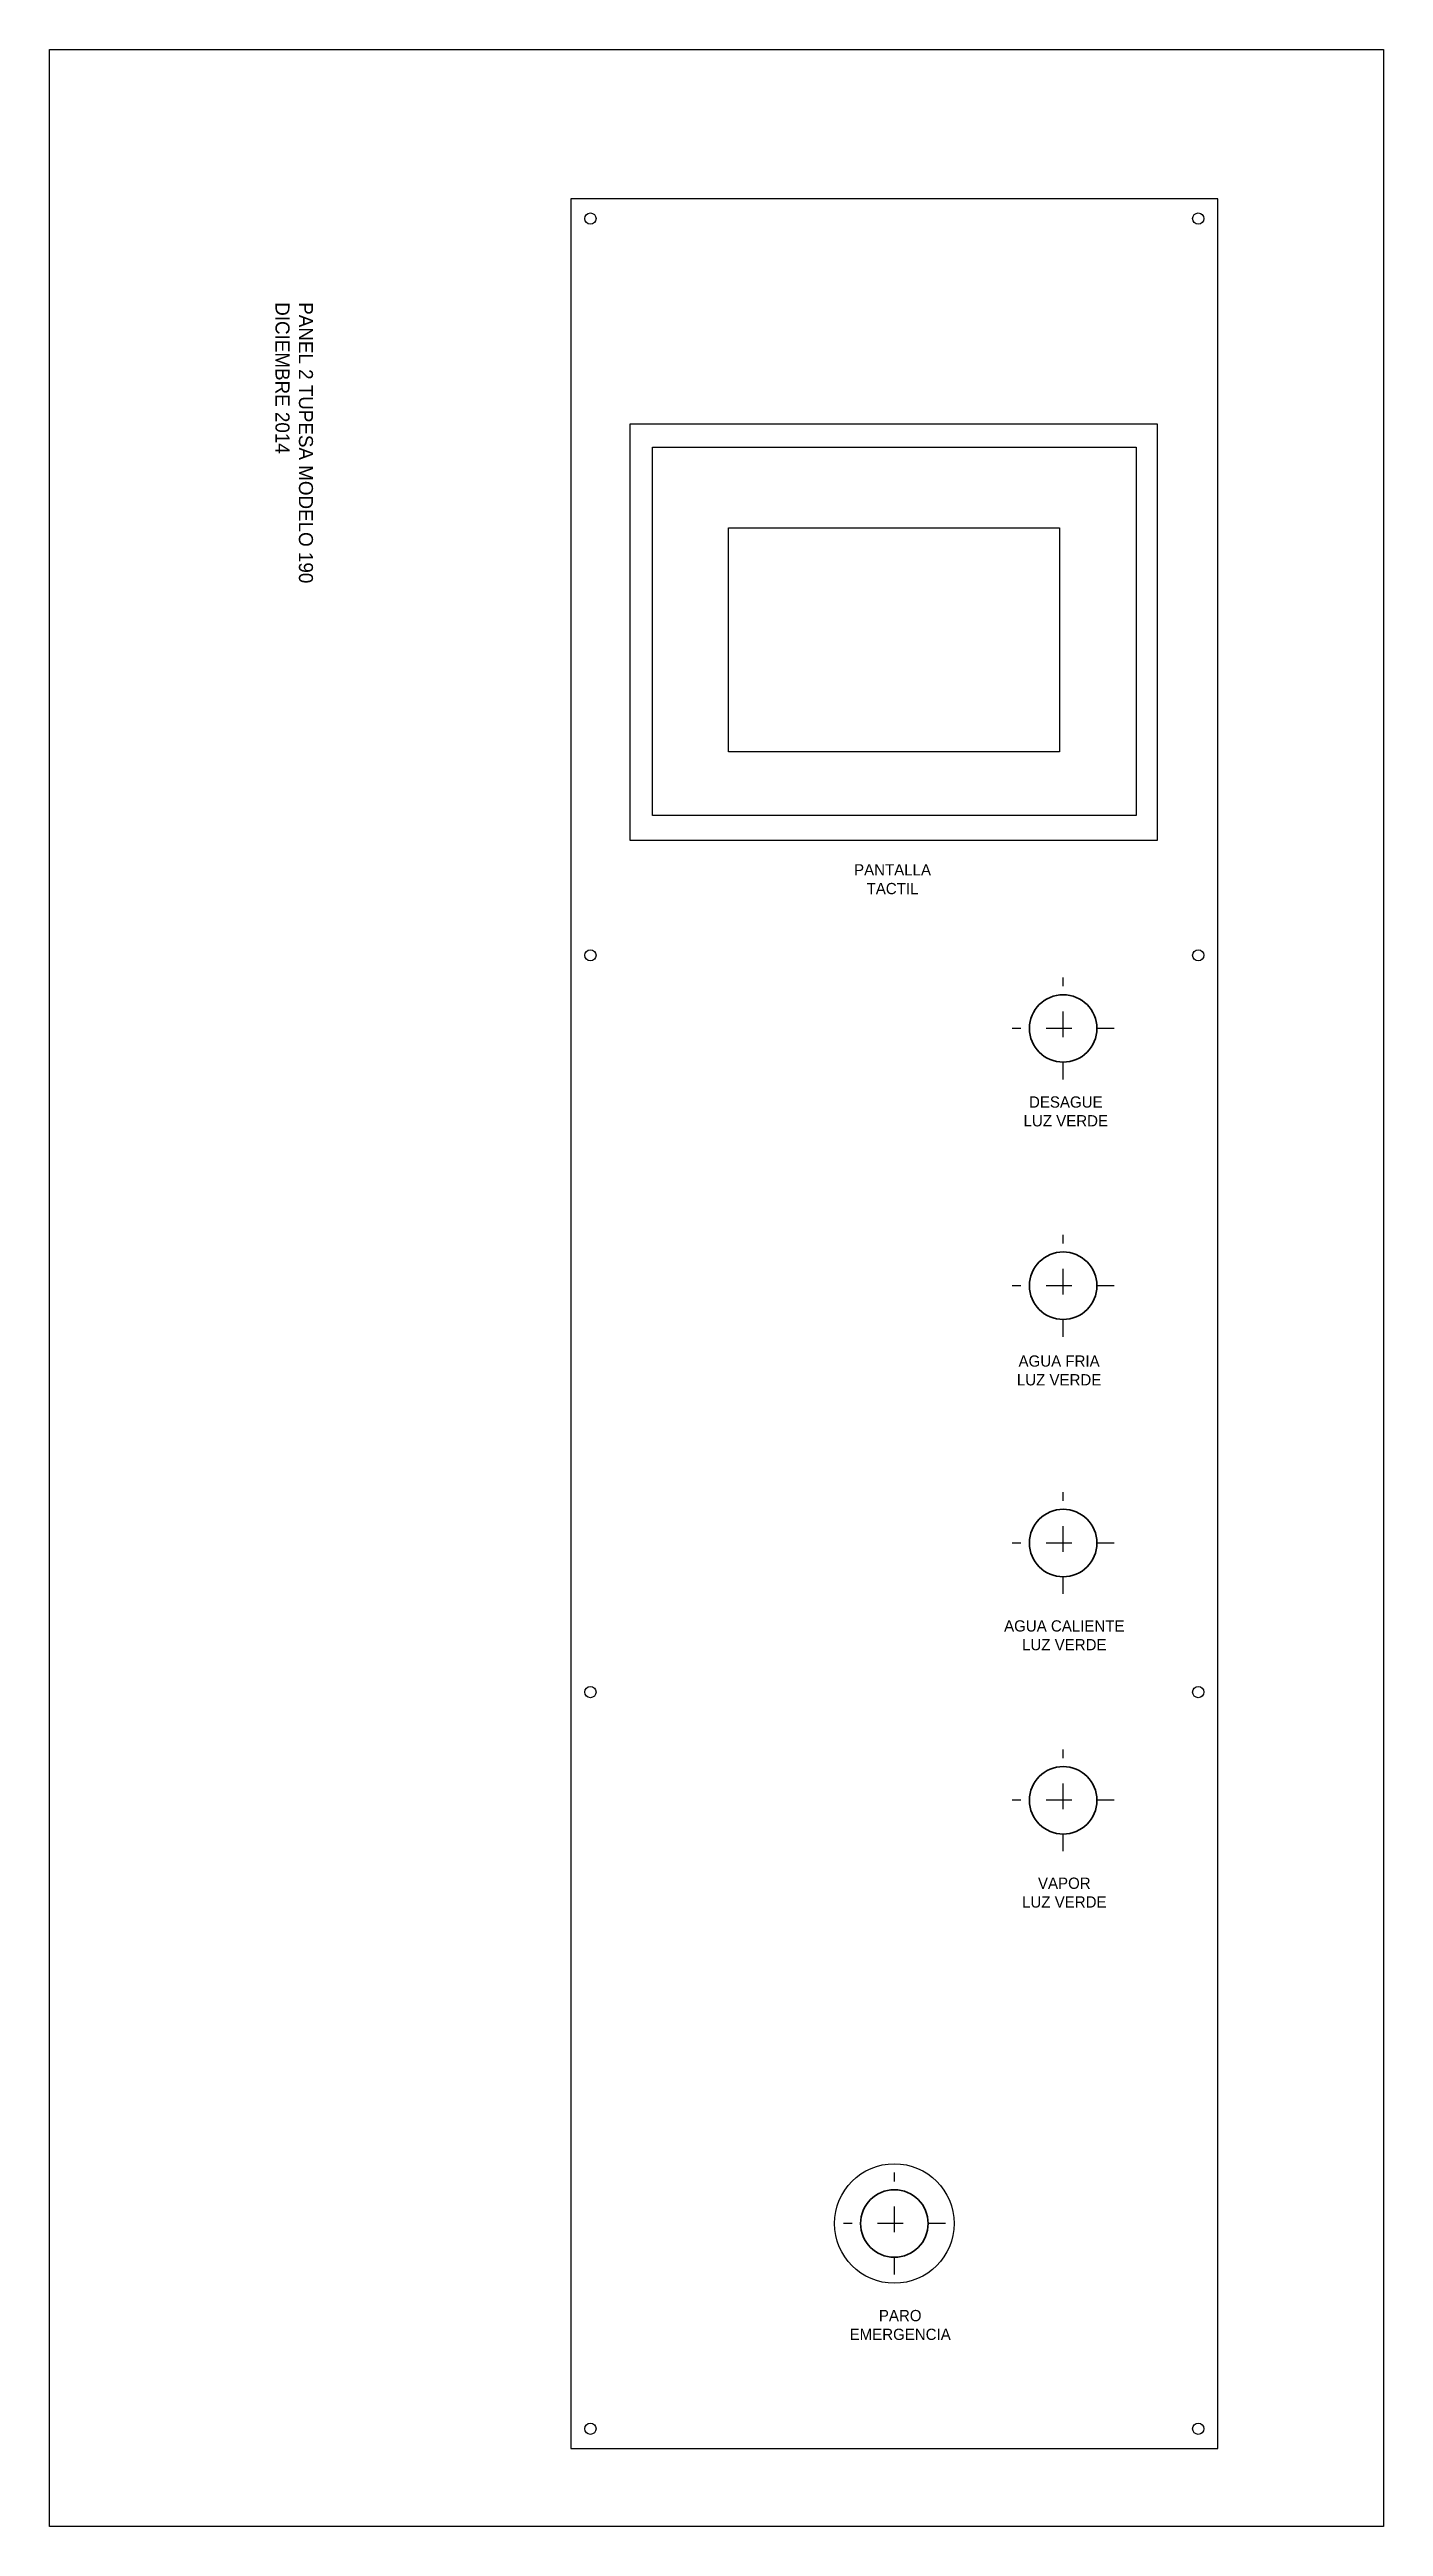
# Model space of a CAD drawing. Header units: millimetres. Extents: x 484 to 5511, y 1144 to 4084.
# Drawn here: x 1092 to 1566, y 2097 to 2978 of the extents above; entities that cross this region are included whole.
import ezdxf

# ---------------------------------------------------------------- set-up
doc = ezdxf.new("R2010")
doc.units = ezdxf.units.MM
doc.linetypes.add('ACAD_ISO03W100', pattern=[30, 12, -18])

msp = doc.modelspace()

# ---------------------------------------------------------------- texts
at = {"insert": (1185.799, 2887.755), "char_height": 5, "width": 266.63863, "attachment_point": 1, "rotation": 270}
msp.add_mtext('PANEL 2 TUPESA MODELO 190\\PDICIEMBRE 2014', dxfattribs=at)
at = {"char_height": 4, "attachment_point": 2}
for s, insert, width in [('PANTALLA\\PTACTIL', (1391.778, 2687.91), 20.35579), (' DESAGUE\\P LUZ VERDE', (1452.616, 2605.33), 47.4195), (' AGUA FRIA\\P LUZ VERDE', (1450.237, 2513.216), 47.4195), (' AGUA CALIENTE\\P LUZ VERDE', (1452.09, 2419.017), 61.59484), (' VAPOR\\P LUZ VERDE', (1452.09, 2327.517), 47.4195), ('PARO EMERGENCIA', (1394.502, 2173.76), 20.35579)]:
    msp.add_mtext(s, dxfattribs=dict(at, insert=insert, width=width))

# ---------------------------------------------------------------- linework, layer by layer
at = {"lineweight": 25}
for p, q in [((1277.422, 2924.5), (1277.422, 2124.5)), ((1507.422, 2924.5), (1277.422, 2924.5)), ((1277.422, 2924.5), (1277.422, 2124.5)), ((1507.422, 2924.5), (1277.422, 2924.5)), ((1507.422, 2124.5), (1507.422, 2924.5)), ((1507.422, 2124.5), (1507.422, 2924.5)), ((1306.422, 2836.25), (1478.422, 2836.25)), ((1306.422, 2705.25), (1306.422, 2836.25)), ((1306.422, 2836.25), (1478.422, 2836.25)), ((1306.422, 2705.25), (1306.422, 2836.25)), ((1478.422, 2836.25), (1478.422, 2705.25)), ((1478.422, 2836.25), (1478.422, 2705.25)), ((1478.422, 2705.25), (1306.422, 2705.25)), ((1478.422, 2705.25), (1306.422, 2705.25)), ((1277.422, 2124.5), (1507.422, 2124.5)), ((1277.422, 2124.5), (1507.422, 2124.5))]:
    msp.add_line(p, q, dxfattribs=at)
at = {"linetype": 'ACAD_ISO03W100', "lineweight": -3, "ltscale": 0.5}
for p, q in [((1452.422, 2629.5), (1452.422, 2647.626)), ((1452.422, 2629.5), (1434.295, 2629.5)), ((1470.548, 2629.5), (1452.422, 2629.5)), ((1452.422, 2611.373), (1452.422, 2629.5)), ((1452.422, 2538), (1452.422, 2556.126)), ((1452.422, 2538), (1434.295, 2538)), ((1452.422, 2519.873), (1452.422, 2538)), ((1470.548, 2538), (1452.422, 2538)), ((1452.422, 2446.5), (1452.422, 2464.626)), ((1452.422, 2446.5), (1434.295, 2446.5)), ((1470.548, 2446.5), (1452.422, 2446.5)), ((1452.422, 2428.373), (1452.422, 2446.5)), ((1452.422, 2355), (1452.422, 2373.126)), ((1452.422, 2355), (1434.295, 2355)), ((1470.548, 2355), (1452.422, 2355)), ((1452.422, 2336.873), (1452.422, 2355)), ((1392.422, 2204.5), (1392.422, 2222.626)), ((1392.422, 2204.5), (1374.295, 2204.5)), ((1410.548, 2204.5), (1392.422, 2204.5)), ((1392.422, 2186.373), (1392.422, 2204.5))]:
    msp.add_line(p, q, dxfattribs=at)
for points in [[(1092.179, 2977.616), (1566.252, 2977.616), (1566.252, 2096.766), (1092.179, 2096.766)], [(1298.567, 2844.561), (1485.877, 2844.561), (1485.877, 2696.337), (1298.567, 2696.337)], [(1333.444, 2807.553), (1451.109, 2807.553), (1451.109, 2727.828), (1333.444, 2727.828)]]:
    msp.add_lwpolyline(points, close=True)
for centre, radius in [((1284.422, 2917.5), 2), ((1284.422, 2917.5), 2), ((1500.422, 2917.5), 2), ((1500.422, 2917.5), 2), ((1284.422, 2655.5), 2), ((1500.422, 2655.5), 2), ((1284.422, 2393.5), 2), ((1500.422, 2393.5), 2), ((1392.422, 2204.5), 21.249), ((1284.422, 2131.5), 2), ((1284.422, 2131.5), 2), ((1500.422, 2131.5), 2), ((1500.422, 2131.5), 2)]:
    msp.add_circle(centre, radius)
at = {"lineweight": 35}
for centre in [(1452.422, 2629.5), (1452.422, 2538), (1452.422, 2446.5), (1452.422, 2355), (1452.422, 2355), (1392.422, 2204.5), (1392.422, 2204.5)]:
    msp.add_circle(centre, 12, dxfattribs=at)

msp.set_redraw_order([(e.dxf.handle, doc.entitydb.next_handle()) for e in msp.query("TEXT MTEXT ATTDEF DIMENSION ARC_DIMENSION")])  # texts and dimensions are drawn at this point

doc.saveas('drawing.dxf')
